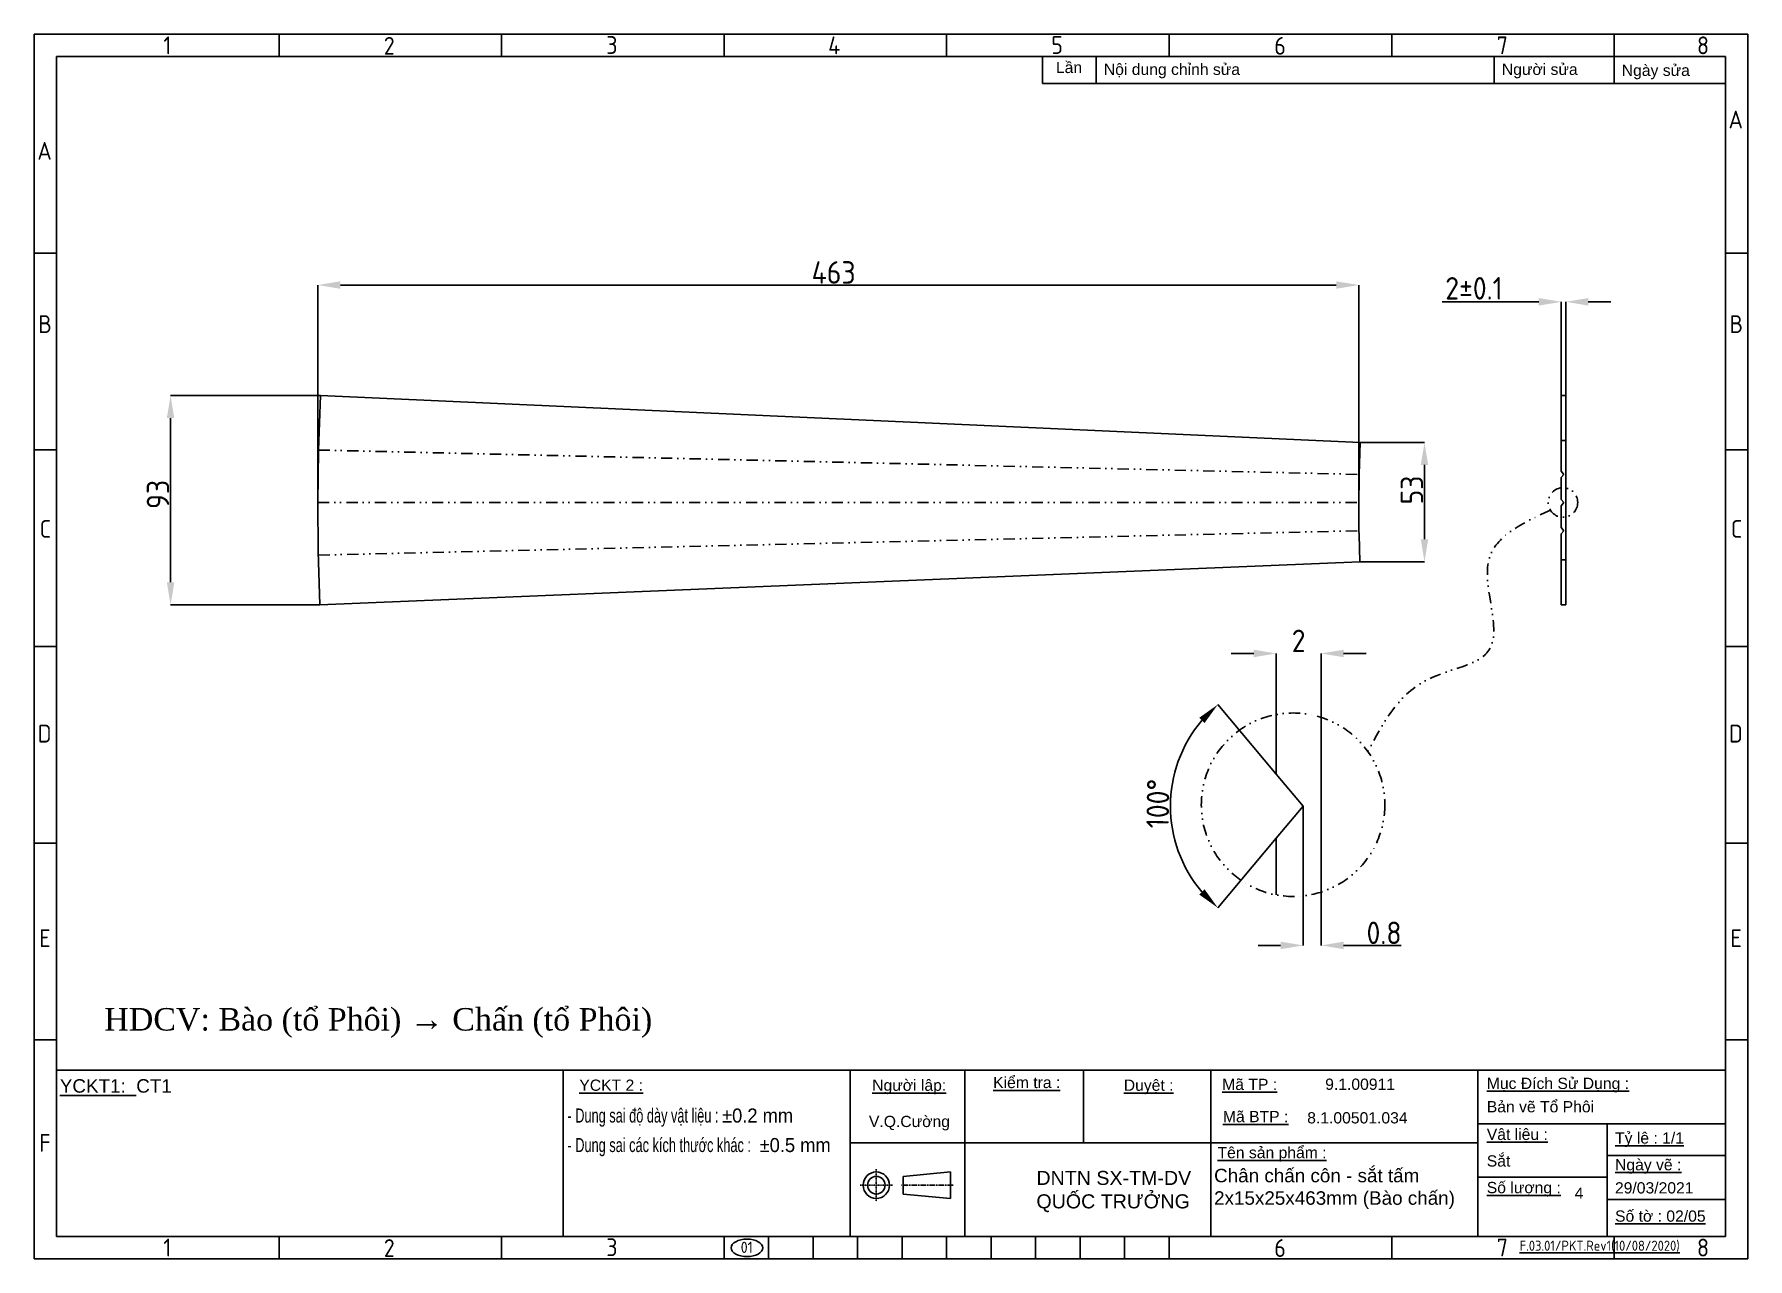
# Model space of a CAD drawing. Header units: millimetres. Extents: x -205945 to -46279, y 28253 to 108078.
# Drawn here: x -118447 to -117685, y 54453 to 54998 of the extents above; entities that cross this region are included whole.
import ezdxf

# ---------------------------------------------------------------- set-up
doc = ezdxf.new("R2010")
doc.units = ezdxf.units.MM
doc.header["$PDMODE"] = 2
for name, pattern in [('CENTER', [2, 1.25, -0.25, 0.25, -0.25]), ('CENTERX2', [4, 2.5, -0.5, 0.5, -0.5]), ('CONTPVMNIL', [0]), ('DASHEDX2', [1.5, 1, -0.5]), ('DIVIDE', [1.25, 0.5, -0.25, 0, -0.25, 0, -0.25])]:
    doc.linetypes.add(name, pattern=pattern)
doc.layers.get('0').update_dxf_attribs({"linetype": 'CONTPVMNIL'})
doc.layers.get('DEFPOINTS').update_dxf_attribs({"color": 6})
for name, color, linetype in [('CENTER', 1, 'CENTERX2'), ('FRAME050', 6, 'Continuous'), ('hatch', 4, 'DASHEDX2'), ('MAIN', 7, 'Continuous')]:
    doc.layers.add(name, color=color, linetype=linetype)
doc.styles.add('ISOCP', font='isocp')
doc.styles.add('SLDTEXTSTYLE1', font='timesi.ttf', dxfattribs={"width": 0.933})
doc.styles.add('SLDTEXTSTYLE3', font='TXT', dxfattribs={"width": 0.65, "bigfont": 'bigfont'})
doc.styles.get("Standard").update_dxf_attribs({"font": 'isocp.shx'})
doc.styles.add('style1', font='arial.ttf', dxfattribs={"width": 0.75})
doc.dimstyles.new('Dim20$0', dxfattribs={"dimtxt": 20, "dimasz": 10, "dimexe": 0, "dimexo": 0, "dimgap": 0.6, "dimtad": 1, "dimtoh": 1, "dimdsep": 46, "dimtxsty": 'ISOCP', "dimcen": 0, "dimclrd": 3, "dimclre": 3, "dimclrt": 7, "dimadec": 3, "dimazin": 2, "dimtp": 0.05, "dimtm": 0.05, "dimtfac": 0.7, "dimtofl": 0, "dimtmove": 0, "dimatfit": 3, "dimfxl": 0, "dimtolj": 1, "dimarcsym": 0})
doc.dimstyles.new('Dim20$2', dxfattribs={"dimtxt": 20, "dimasz": 10, "dimexe": 0, "dimexo": 0, "dimgap": 0.6, "dimtad": 1, "dimtoh": 1, "dimdsep": 46, "dimtxsty": 'ISOCP', "dimcen": 0, "dimclrd": 3, "dimclre": 3, "dimclrt": 7, "dimadec": 3, "dimazin": 2, "dimtp": 0.05, "dimtm": 0.05, "dimtfac": 0.7, "dimtofl": 0, "dimtmove": 0, "dimatfit": 3, "dimfxl": 0, "dimtolj": 1, "dimarcsym": 0})

msp = doc.modelspace()

# ---------------------------------------------------------------- texts
at = {"attachment_point": 1}
for s, insert, char_height, width in [('{\\fArial|b0|i0|c0|p34;Lần}', (-117992.532, 54985.736), 5, 24.50884), ('{\\fArial|b0|i0|c0|p34;\\LYCKT1:\\l  CT1}', (-118435.693, 54533.095), 6, 109.58644), ('{\\fArial|b0|i0|c0|p34;29/03/2021}', (-117743.844, 54487.24), 5, 11.98235), ('{\\LF.03.01/PKT.Rev1(10/08/2020)}', (-117786.249, 54461.239), 4.5, 28.97216)]:
    msp.add_mtext(s, dxfattribs=dict(at, insert=insert, char_height=char_height, width=width))
at = {"color": 0, "attachment_point": 1}
for s, insert, char_height, width, style in [('{\\fArial|b0|i0|c0|p34;\\W1;\\C256;Nội dung chỉnh sửa}', (-117971.224, 54984.91), 5, 91.62671, 'SLDTEXTSTYLE3'), ('{\\fArial|b0|i0|c0|p34;\\W1;\\C256;Người sửa}', (-117794.155, 54984.91), 5, 91.62671, 'SLDTEXTSTYLE3'), ('{\\fArial|b0|i0|c0|p34;\\W1;\\C256;Ngày sửa}', (-117740.819, 54984.476), 5, 91.62671, 'SLDTEXTSTYLE3'), ('{\\fArial|b0|i0|c0|p34;\\W1;\\L\\C256;Kiểm tra :}', (-118020.475, 54534.128), 5, 34.7354, 'SLDTEXTSTYLE3'), ('{\\fArial|b0|i0|c0|p34;\\W1;\\L\\C256;YCKT 2 :}', (-118204.583, 54532.917), 5, 34.7354, 'SLDTEXTSTYLE3'), ('{\\fArial|b0|i0|c0|p34;\\W1;\\L\\C256;Người lập:}', (-118074.289, 54532.917), 5, 34.7354, 'SLDTEXTSTYLE3'), ('{\\fArial|b0|i0|c0|p34;\\W1;\\L\\C256;Duyệt :}', (-117962.357, 54532.917), 5, 34.7354, 'SLDTEXTSTYLE3'), ('{\\fArial|b0|i0|c0|p34;\\W1;\\L\\C256;Mã TP :}', (-117918.572, 54533.275), 5, 34.7354, 'SLDTEXTSTYLE3'), ('{\\fArial|b0|i0|c0|p34;\\W1;\\C256;9.1.00911}', (-117872.75, 54533.348), 5, 34.7354, 'SLDTEXTSTYLE3'), ('{\\fArial|b0|i0|c0|p34;\\W1;\\L\\C256;Mục Đích Sử Dụng :}', (-117800.862, 54533.73), 5, 66.30021, 'SLDTEXTSTYLE3'), ('{\\fArial|b0|i0|c0|p34; - Dung sai độ dày vật liệu : \\W0.933;%%P0.2 mm}', (-118211.426, 54520.048), 6.25, 201.46767, 'SLDTEXTSTYLE3'), ('{\\fArial|b0|i0|c0|p34;\\W1;\\C256;Bản vẽ Tổ Phôi}', (-117800.862, 54523.347), 5, 66.30021, 'SLDTEXTSTYLE3'), ('{\\fArial|b0|i0|c0|p34;\\W1;\\C256;V.Q.Cường}', (-118075.738, 54516.789), 5, 34.7354, 'SLDTEXTSTYLE3'), ('{\\fArial|b0|i0|c0|p34;\\W1;\\L\\C256;Mã BTP :}', (-117918.251, 54518.961), 5, 34.7354, 'SLDTEXTSTYLE3'), ('{\\fArial|b0|i0|c0|p34;\\W1;\\C256;8.1.00501.034}', (-117880.757, 54518.403, 0), 5, 34.7354, 'SLDTEXTSTYLE3'), ('{\\fArial|b0|i0|c0|p34; - Dung sai các kích thước khác : \\W0.933; %%P0.5 mm}', (-118211.426, 54506.914), 6.25, 201.46767, 'SLDTEXTSTYLE3'), ('{\\fArial|b0|i0|c0|p34;\\W1;\\L\\C256;Vật liệu :}', (-117800.862, 54511.074), 5, 34.7354, 'SLDTEXTSTYLE3'), ('{\\fArial|b0|i0|c0|p34;\\W1;\\L\\C256;Tỷ lệ : 1/1}', (-117743.801, 54509.443), 5, 34.7354, 'SLDTEXTSTYLE3'), ('{\\fArial|b0|i0|c0|p34;\\W1;\\L\\C256;Tên sản phẩm :}', (-117920.664, 54502.947), 5, 50.89034, 'SLDTEXTSTYLE3'), ('{\\fArial|b0|i0|c0|p34;\\W1;\\C256;Sắt }', (-117800.862, 54499.223), 5, 34.7354, 'SLDTEXTSTYLE3'), ('{\\fArial|b0|i0|c0|p34;\\W1;\\L\\C256;Ngày vẽ :}', (-117743.801, 54497.549), 5, 34.7354, 'SLDTEXTSTYLE3'), ('{\\fArial|b0|i0|c0|p34;\\W1;\\C256;DNTN SX-TM-DV QUỐC TRƯỞNG}', (-118001.226, 54492.28), 6.25, 93.13288, 'SLDTEXTSTYLE3'), ('{\\fArial|b0|i0|c0|p34;\\W1;\\C256;Chân chấn côn - sắt tấm 2x15x25x463mm (Bào chấn)}', (-117922.177, 54493.212, 0), 6, 109.82409, 'SLDTEXTSTYLE1'), ('{\\fArial|b0|i0|c0|p34;\\W1;\\L\\C256;Số lượng :}', (-117800.862, 54487.373), 5, 34.7354, 'SLDTEXTSTYLE3'), ('{\\fArial|b0|i0|c0|p34;\\W1;\\C256;4}', (-117761.736, 54484.883), 5, 34.7354, 'SLDTEXTSTYLE3'), ('{\\fArial|b0|i0|c0|p34;\\W1;\\L\\C256;Số tờ : 02/05}', (-117743.801, 54474.682), 5, 41.28152, 'SLDTEXTSTYLE3')]:
    msp.add_mtext(s, dxfattribs=dict(at, insert=insert, char_height=char_height, width=width, style=style))
at = {"ltscale": 30, "insert": (-118415.913, 54581.402, 0), "char_height": 10, "width": 411.83403, "attachment_point": 1, "style": 'style1'}
msp.add_mtext('\\pt150;{\\fTimes New Roman|b0|i0|c0|p18;^J\\W1;HDCV: Bào (tổ Phôi) \\fTimes New Roman|b0|i0|c134|p18;→ \\fTimes New Roman|b0|i0|c0|p18;Chấn (tổ Phôi)}', dxfattribs=at)
at = {"color": 7, "insert": (-118132.777, 54460.773), "char_height": 5, "width": 24.50884, "attachment_point": 1}
msp.add_mtext('01', dxfattribs=at)

# ---------------------------------------------------------------- blocks, each defined once
blk = doc.blocks.new('ẢERHAEEH')
at = {"layer": 'FRAME050'}
for p, q in [((-261.36, 213.96), (-261.36, 217.92)), ((-221.76, 213.96), (-221.76, 217.92)), ((-182.16, 213.96), (-182.16, 217.92)), ((-142.56, 213.96), (-142.56, 217.92)), ((-102.96, 213.96), (-102.96, 217.92)), ((-63.36, 213.96), (-63.36, 217.92)), ((-23.76, 213.96), (-23.76, 217.92)), ((-300.96, 178.96), (-304.92, 178.96)), ((0, 178.96), (-3.96, 178.96)), ((-300.96, 143.96), (-304.92, 143.96)), ((0, 143.96), (-3.96, 143.96)), ((-304.92, 108.96), (-300.96, 108.96)), ((-3.96, 108.96), (0, 108.96)), ((-300.96, 73.96), (-304.92, 73.96)), ((0, 73.96), (-3.96, 73.96)), ((-300.96, 38.96), (-304.92, 38.96)), ((0, 38.96), (-3.96, 38.96)), ((-261.36, 0), (-261.36, 3.96)), ((-221.76, 0), (-221.76, 3.96)), ((-182.16, 0), (-182.16, 3.96)), ((-174.24, 0), (-174.24, 3.96)), ((-166.32, 0), (-166.32, 3.96)), ((-158.4, 0), (-158.4, 3.96)), ((-150.48, 0), (-150.48, 3.96)), ((-142.56, 3.96), (-142.56, 0)), ((-134.64, 0), (-134.64, 3.96)), ((-126.72, 0), (-126.72, 3.96)), ((-118.8, 0), (-118.8, 3.96)), ((-110.88, 0), (-110.88, 3.96)), ((-102.96, 0), (-102.96, 3.96)), ((-63.36, 0), (-63.36, 3.96)), ((-23.76, 0), (-23.76, 3.96)), ((-182.16, 0), (-102.96, 0))]:
    blk.add_line(p, q, dxfattribs=at)
at = {"layer": 'MAIN', "color": 7, "linetype": 'Continuous'}
blk.add_lwpolyline([(-300.96, 213.96), (-3.96, 213.96), (-3.96, 3.96), (-300.96, 3.96)], close=True, dxfattribs=at)
at = {"layer": 'FRAME050', "style": 'ISOCP'}
for s, p in [('1', (-281.95, 214.36)), ('2', (-242.72, 214.28)), ('3', (-203.13, 214.42)), ('4', (-163.63, 214.36)), ('5', (-123.93, 214.42)), ('6', (-84.25, 214.28)), ('7', (-44.67, 214.36)), ('8', (-9.03, 214.36)), ('A', (-3.41, 201.17)), ('A', (-304.37, 195.59)), ('B', (-304.21, 164.74)), ('B', (-3.25, 164.74)), ('C', (-303.97, 128.3)), ('C', (-3.01, 128.3)), ('D', (-304.3, 91.87)), ('D', (-3.34, 91.87)), ('E', (-304.05, 55.44)), ('E', (-3.09, 55.44)), ('F', (-304.05, 19.01)), ('1', (-281.95, 0.4)), ('2', (-242.72, 0.32)), ('3', (-203.13, 0.46)), ('6', (-84.25, 0.32)), ('7', (-44.67, 0.4)), ('8', (-9.03, 0.4))]:
    blk.add_text(s, height=3.17, dxfattribs=at).set_placement(p)
blk = doc.blocks.new('*D563')
at = {"color": 3, "lineweight": -2, "ltscale": 30, "transparency": 16777216}
for p, q in [((-118320.89, 54789.64), (-118320.89, 54886.43)), ((-118310.89, 54886.43), (-117867.82, 54886.43)), ((-117857.82, 54789.64), (-117857.82, 54886.43))]:
    blk.add_line(p, q, dxfattribs=at)
at = {"color": 3, "ltscale": 30, "transparency": 16777216}
for points in [[(-118310.89, 54888.09), (-118310.89, 54884.76), (-118320.89, 54886.43)], [(-117867.82, 54888.09), (-117867.82, 54884.76), (-117857.82, 54886.43)]]:
    blk.add_solid(points, dxfattribs=at)
at = {"layer": 'DEFPOINTS', "color": 0, "ltscale": 30, "transparency": 16777216}
for p in [(-117857.82, 54886.43), (-118320.89, 54789.64), (-117857.82, 54789.64)]:
    blk.add_point(p, dxfattribs=at)
at = {"color": 7, "ltscale": 30, "transparency": 16777216, "insert": (-118091.44, 54892.03), "char_height": 10, "attachment_point": 5, "style": 'ISOCP'}
blk.add_mtext('\\A1;463', dxfattribs=at)
blk = doc.blocks.new('*D564')
at = {"color": 3, "lineweight": -2, "ltscale": 30, "transparency": 16777216}
for p, q in [((-117857.16, 54816.36), (-117828.57, 54816.36)), ((-117828.57, 54806.36), (-117828.57, 54773.29)), ((-117857.33, 54763.29), (-117828.57, 54763.29))]:
    blk.add_line(p, q, dxfattribs=at)
at = {"color": 3, "ltscale": 30, "transparency": 16777216}
for points in [[(-117830.24, 54806.36), (-117826.91, 54806.36), (-117828.57, 54816.36)], [(-117830.24, 54773.29), (-117826.91, 54773.29), (-117828.57, 54763.29)]]:
    blk.add_solid(points, dxfattribs=at)
at = {"layer": 'DEFPOINTS', "color": 0, "ltscale": 30, "transparency": 16777216}
for p in [(-117857.16, 54816.36), (-117857.33, 54763.29), (-117828.57, 54763.29)]:
    blk.add_point(p, dxfattribs=at)
at = {"color": 7, "ltscale": 30, "transparency": 16777216, "insert": (-117834.17, 54795.22), "char_height": 10, "attachment_point": 5, "rotation": 90, "style": 'ISOCP'}
blk.add_mtext('\\A1;53', dxfattribs=at)
blk = doc.blocks.new('*D565')
at = {"color": 3, "lineweight": -2, "ltscale": 30, "transparency": 16777216}
for p, q in [((-118319.74, 54837.22), (-118386.43, 54837.22)), ((-118386.43, 54827.22), (-118386.43, 54754.16)), ((-118319.98, 54744.16), (-118386.43, 54744.16))]:
    blk.add_line(p, q, dxfattribs=at)
at = {"color": 3, "ltscale": 30, "transparency": 16777216}
for points in [[(-118388.09, 54827.22), (-118384.76, 54827.22), (-118386.43, 54837.22)], [(-118388.09, 54754.16), (-118384.76, 54754.16), (-118386.43, 54744.16)]]:
    blk.add_solid(points, dxfattribs=at)
at = {"layer": 'DEFPOINTS', "color": 0, "ltscale": 30, "transparency": 16777216}
for p in [(-118319.74, 54837.22), (-118386.43, 54744.16), (-118319.98, 54744.16)]:
    blk.add_point(p, dxfattribs=at)
at = {"color": 7, "ltscale": 30, "transparency": 16777216, "insert": (-118392.03, 54793.27), "char_height": 10, "attachment_point": 5, "rotation": 90, "style": 'ISOCP'}
blk.add_mtext('\\A1;93', dxfattribs=at)
blk = doc.blocks.new('*D566')
at = {"color": 3, "lineweight": -2, "ltscale": 30, "transparency": 16777216}
for p, q in [((-117777.71, 54878.96), (-117820.67, 54878.96)), ((-117767.71, 54837.22), (-117767.71, 54878.96)), ((-117765.71, 54837.22), (-117765.71, 54878.96)), ((-117755.71, 54878.96), (-117745.71, 54878.96))]:
    blk.add_line(p, q, dxfattribs=at)
at = {"color": 3, "ltscale": 30, "transparency": 16777216}
for points in [[(-117777.71, 54880.62), (-117777.71, 54877.29), (-117767.71, 54878.96)], [(-117755.71, 54880.62), (-117755.71, 54877.29), (-117765.71, 54878.96)]]:
    blk.add_solid(points, dxfattribs=at)
at = {"layer": 'DEFPOINTS', "color": 0, "ltscale": 30, "transparency": 16777216}
for p in [(-117765.71, 54878.96), (-117767.71, 54837.22), (-117765.71, 54837.22)]:
    blk.add_point(p, dxfattribs=at)
at = {"color": 7, "ltscale": 30, "transparency": 16777216, "insert": (-117806.55, 54884.96), "char_height": 10, "attachment_point": 5, "style": 'ISOCP'}
blk.add_mtext('\\A1;2±0.1', dxfattribs=at)
blk = doc.blocks.new('*D567')
at = {"color": 3, "lineweight": -2, "ltscale": 30, "transparency": 16777216}
for p, q in [((-117904.57, 54722.51), (-117914.57, 54722.51)), ((-117894.57, 54695.33), (-117894.57, 54722.51)), ((-117874.57, 54694.08), (-117874.57, 54722.51)), ((-117864.57, 54722.51), (-117854.57, 54722.51))]:
    blk.add_line(p, q, dxfattribs=at)
at = {"color": 3, "ltscale": 30, "transparency": 16777216}
for points in [[(-117904.57, 54724.17), (-117904.57, 54720.84), (-117894.57, 54722.51)], [(-117864.57, 54724.17), (-117864.57, 54720.84), (-117874.57, 54722.51)]]:
    blk.add_solid(points, dxfattribs=at)
at = {"layer": 'DEFPOINTS', "color": 0, "ltscale": 30, "transparency": 16777216}
for p in [(-117894.57, 54722.51), (-117894.57, 54695.33), (-117874.57, 54694.08)]:
    blk.add_point(p, dxfattribs=at)
at = {"color": 7, "ltscale": 30, "transparency": 16777216, "insert": (-117884.57, 54728.11), "char_height": 10, "attachment_point": 5, "style": 'ISOCP'}
blk.add_mtext('\\A1;2', dxfattribs=at)
blk = doc.blocks.new('*D568')
at = {"color": 3, "lineweight": -2, "ltscale": 30, "transparency": 16777216}
for p, q in [((-117882.57, 54654.56), (-117882.57, 54592.6)), ((-117874.57, 54616.34), (-117874.57, 54592.6)), ((-117892.57, 54592.6), (-117902.57, 54592.6)), ((-117864.57, 54592.6), (-117838.97, 54592.6))]:
    blk.add_line(p, q, dxfattribs=at)
at = {"color": 3, "ltscale": 30, "transparency": 16777216}
for points in [[(-117892.57, 54594.27), (-117892.57, 54590.94), (-117882.57, 54592.6)], [(-117864.57, 54594.27), (-117864.57, 54590.94), (-117874.57, 54592.6)]]:
    blk.add_solid(points, dxfattribs=at)
at = {"layer": 'DEFPOINTS', "color": 0, "ltscale": 30, "transparency": 16777216}
for p in [(-117882.57, 54654.56), (-117874.57, 54616.34), (-117874.57, 54592.6)]:
    blk.add_point(p, dxfattribs=at)
at = {"color": 7, "ltscale": 30, "transparency": 16777216, "insert": (-117846.57, 54598.2), "char_height": 10, "attachment_point": 5, "style": 'ISOCP'}
blk.add_mtext('\\A1;0.8', dxfattribs=at)
blk = doc.blocks.new('*D569')
at = {"color": 3, "lineweight": -2, "ltscale": 30, "transparency": 16777216}
for p, q in [((-117894.57, 54668.86), (-117920.51, 54699.77)), ((-117894.57, 54640.26), (-117920.51, 54609.35))]:
    blk.add_line(p, q, dxfattribs=at)
blk.add_arc((-117882.57, 54654.56), 59.02, 139.71954, 220.28046, dxfattribs=at)
at = {"color": 3, "ltscale": 30, "transparency": 16777216}
for points in [[(-117928.78, 54693.9), (-117926.42, 54691.54), (-117920.51, 54699.77)], [(-117926.42, 54617.59), (-117928.78, 54615.22), (-117920.51, 54609.35)]]:
    blk.add_solid(points, dxfattribs=at)
at = {"layer": 'DEFPOINTS', "color": 0, "ltscale": 30, "transparency": 16777216}
for p in [(-117894.57, 54668.86), (-117882.57, 54654.56), (-117882.57, 54654.56), (-117939.11, 54637.64), (-117894.57, 54640.26)]:
    blk.add_point(p, dxfattribs=at)
at = {"color": 7, "ltscale": 30, "transparency": 16777216, "insert": (-117947.18, 54655.69), "char_height": 10, "attachment_point": 5, "rotation": 89.00098, "style": 'ISOCP'}
blk.add_mtext('\\A1;100°', dxfattribs=at)

# ---------------------------------------------------------------- dimensions: what is measured, and where the dimension line sits
at = {"ltscale": 30}
for base, p1, p2, override, picture, middle in [((-117857.822, 54886.426), (-118320.886, 54789.64), (-117857.822, 54789.64), {"dimtxt": 10, "dimdec": 0}, '*D563', (-118091.436, 54886.426)), ((-117765.713, 54878.957), (-117767.713, 54837.216), (-117765.713, 54837.216), {"dimtxt": 10, "dimgap": 1, "dimtol": 1, "dimlim": 0, "dimtp": 0.1, "dimtm": 0.1, "dimtfac": 1}, '*D566', (-117806.547, 54878.957)), ((-117894.575, 54722.508), (-117874.575, 54694.076), (-117894.575, 54695.328), {"dimtxt": 10, "dimdec": 0, "dimlfac": 0.1}, '*D567', (-117884.575, 54722.508)), ((-117874.575, 54592.603), (-117882.575, 54654.562), (-117874.575, 54616.339), {"dimtxt": 10, "dimdec": 1, "dimlfac": 0.1}, '*D568', (-117846.571, 54592.603))]:
    dim = msp.add_linear_dim(base=base, p1=p1, p2=p2, dimstyle='Dim20$0', override=override, dxfattribs=at)
    dim.commit()
    dim.dimension.update_dxf_attribs({"geometry": picture, "text_midpoint": middle, "dimtype": 160})
for base, p1, p2, picture, middle in [((-118386.427, 54744.159), (-118319.743, 54837.216), (-118319.984, 54744.159), '*D565', (-118386.427, 54793.269)), ((-117828.575, 54763.291), (-117857.159, 54816.359), (-117857.326, 54763.291), '*D564', (-117828.575, 54795.217))]:
    dim = msp.add_linear_dim(base=base, p1=p1, p2=p2, angle=90, dimstyle='Dim20$0', override={"dimtxt": 10, "dimdec": 0}, dxfattribs=at)
    dim.commit()
    dim.dimension.update_dxf_attribs({"geometry": picture, "text_midpoint": middle, "dimtype": 160})
dim = msp.add_angular_dim_2l(base=(-117939.115, 54637.635), line1=((-117882.575, 54654.562), (-117894.575, 54668.863)), line2=((-117882.575, 54654.562), (-117894.575, 54640.261)), dimstyle='Dim20$2', override={"dimtxt": 10, "dimdec": 0, "dimlfac": 0.1}, dxfattribs=at)
dim.commit()
dim.dimension.update_dxf_attribs({"geometry": '*D569', "text_midpoint": (-117941.585, 54655.591), "dimtype": 162})

# ---------------------------------------------------------------- linework, layer by layer
at = {"color": 7, "linetype": 'Continuous', "lineweight": 25}
for p, q in [((-118319.743, 54837.216), (-118320.571, 54813.03)), ((-118319.743, 54837.216), (-117857.159, 54816.359)), ((-118320.59, 54813.03), (-118320.886, 54789.64)), ((-117857.159, 54816.359), (-117857.645, 54802.167)), ((-117857.685, 54800.439), (-117857.645, 54802.167)), ((-117857.685, 54800.439), (-117857.822, 54789.64)), ((-118320.886, 54789.64), (-118320.693, 54767.977)), ((-117857.825, 54787.912), (-117857.822, 54789.64)), ((-117857.825, 54787.912), (-117857.729, 54777.113)), ((-117857.695, 54775.385), (-117857.729, 54777.113)), ((-117857.695, 54775.385), (-117857.326, 54763.291)), ((-118320.711, 54767.976), (-118319.984, 54744.159)), ((-117857.326, 54763.291), (-118319.984, 54744.159))]:
    msp.add_line(p, q, dxfattribs=at)
at = {"ltscale": 30}
for p, q in [((-117765.713, 54837.216), (-117767.713, 54837.216)), ((-117767.713, 54837.216), (-117767.713, 54803.597)), ((-117765.713, 54744.156), (-117765.713, 54837.216)), ((-117766.513, 54802.167), (-117767.713, 54803.597)), ((-117766.513, 54802.167), (-117767.713, 54800.737)), ((-117767.713, 54800.737), (-117767.713, 54791.07)), ((-117766.513, 54789.64), (-117767.713, 54791.07)), ((-117766.513, 54789.64), (-117767.713, 54788.21)), ((-117767.713, 54788.21), (-117767.713, 54778.542)), ((-117766.513, 54777.111), (-117767.713, 54778.542)), ((-117766.513, 54777.111), (-117767.713, 54775.681)), ((-117767.713, 54775.681), (-117767.713, 54744.156)), ((-117767.713, 54744.156), (-117765.713, 54744.156)), ((-117894.575, 54695.328), (-117894.575, 54668.863)), ((-117874.575, 54616.339), (-117874.575, 54694.076)), ((-117882.575, 54654.562), (-117894.575, 54668.863)), ((-117882.575, 54654.562), (-117894.575, 54640.261)), ((-117894.575, 54640.261), (-117894.575, 54615.088))]:
    msp.add_line(p, q, dxfattribs=at)
for p, q in [((-118084.081, 54537.085), (-118437.169, 54537.085)), ((-118211.699, 54537.085), (-118211.699, 54463.103)), ((-117980.318, 54537.085), (-117980.318, 54504.829)), ((-117804.846, 54513.204), (-117804.846, 54537.085)), ((-118084.081, 54504.829), (-117923.69, 54504.829)), ((-118033.092, 54506.88), (-118033.092, 54463.103)), ((-117747.246, 54499.136), (-117694.669, 54499.136)), ((-117747.246, 54479.529), (-117694.669, 54479.529))]:
    msp.add_line(p, q)
at = {"ltscale": 3}
msp.add_line((-117923.69, 54504.829), (-117804.846, 54504.829), dxfattribs=at)
at = {"linetype": 'ByBlock'}
msp.add_line((-117747.246, 54489.503), (-117747.246, 54463.103), dxfattribs=at)
at = {"color": 1}
msp.add_ellipse((-118130.037, 54458.038), major_axis=(-7.026, 0), ratio=0.5517163, dxfattribs=at)
at = {"layer": 'CENTER', "color": 1, "linetype": 'CENTER', "ltscale": 0.05}
for p, q in [((-118072.454, 54493.05), (-118072.454, 54478.789)), ((-118065.323, 54485.92), (-118079.584, 54485.92))]:
    msp.add_line(p, q, dxfattribs=at)
at = {"layer": 'CENTER'}
msp.add_line((-118038.269, 54485.92), (-118061.377, 54485.92), dxfattribs=at)
at = {"layer": 'DEFPOINTS', "ltscale": 30}
msp.add_lwpolyline([(-118447.069, 54998.003), (-117684.769, 54998.003), (-117684.769, 54453.203), (-118447.069, 54453.203)], close=True, dxfattribs=at)
at = {"layer": 'hatch', "ltscale": 10}
for p, q in [((-117765.713, 54817.221), (-117767.713, 54817.221)), ((-117767.713, 54764.151), (-117765.713, 54764.151))]:
    msp.add_line(p, q, dxfattribs=at)
at = {"layer": 'hatch', "color": 2, "linetype": 'DIVIDE', "ltscale": 10}
for p, q in [((-118320.59, 54813.03), (-117857.645, 54802.167)), ((-118320.886, 54789.64), (-117857.822, 54789.64)), ((-118320.59, 54766.25), (-117857.729, 54777.111))]:
    msp.add_line(p, q, dxfattribs=at)
for centre, radius in [((-117766.96, 54789.705), 6.559), ((-117887.046, 54655.208), 40.82)]:
    msp.add_circle(centre, radius, dxfattribs=at)
msp.add_spline([(-117772.53, 54786.24), (-117799.897, 54764.305), (-117799.897, 54723.949), (-117826.685, 54711.143), (-117853.74, 54678.81)], degree=3, dxfattribs=at)
at = {"layer": 'MAIN'}
for p, q in [((-117998.574, 54976.103), (-117998.574, 54988.103)), ((-117974.574, 54976.103), (-117974.574, 54988.103)), ((-117797.504, 54976.103), (-117797.504, 54988.103)), ((-117744.169, 54976.103), (-117744.169, 54988.103)), ((-117998.574, 54976.103), (-117694.669, 54976.103)), ((-118084.081, 54537.085), (-117694.669, 54537.085)), ((-118084.081, 54504.829), (-118084.081, 54537.085)), ((-118033.092, 54506.88), (-118033.092, 54537.085)), ((-117923.69, 54513.204), (-117923.69, 54537.085)), ((-117923.69, 54489.503), (-117923.69, 54513.204)), ((-117804.846, 54513.204), (-117694.669, 54513.204)), ((-117804.846, 54489.503), (-117804.846, 54513.204)), ((-117747.246, 54489.503), (-117747.246, 54513.204)), ((-118084.081, 54463.103), (-118084.081, 54504.829)), ((-118060.467, 54489.84), (-118039.397, 54491.8)), ((-118060.467, 54489.84), (-118060.467, 54481.999)), ((-118039.397, 54491.8), (-118039.397, 54480.039)), ((-117923.69, 54463.103), (-117923.69, 54489.503)), ((-117804.846, 54489.503), (-117747.246, 54489.503)), ((-117804.846, 54463.103), (-117804.846, 54489.503)), ((-117744.369, 54489.503), (-117744.264, 54489.503)), ((-118039.397, 54480.039), (-118060.467, 54481.999))]:
    msp.add_line(p, q, dxfattribs=at)
for radius in [5.881, 3.92]:
    msp.add_circle((-118072.454, 54485.92), radius, dxfattribs=at)

# ---------------------------------------------------------------- block references
at = {"xscale": 2.5, "yscale": 2.5, "zscale": 2.5}
msp.add_blockref('ẢERHAEEH', (-117684.769, 54453.203), dxfattribs=at)

msp.set_redraw_order([(e.dxf.handle, doc.entitydb.next_handle()) for e in msp.query("TEXT MTEXT ATTDEF DIMENSION ARC_DIMENSION")])  # texts and dimensions are drawn at this point

doc.saveas('drawing.dxf')
